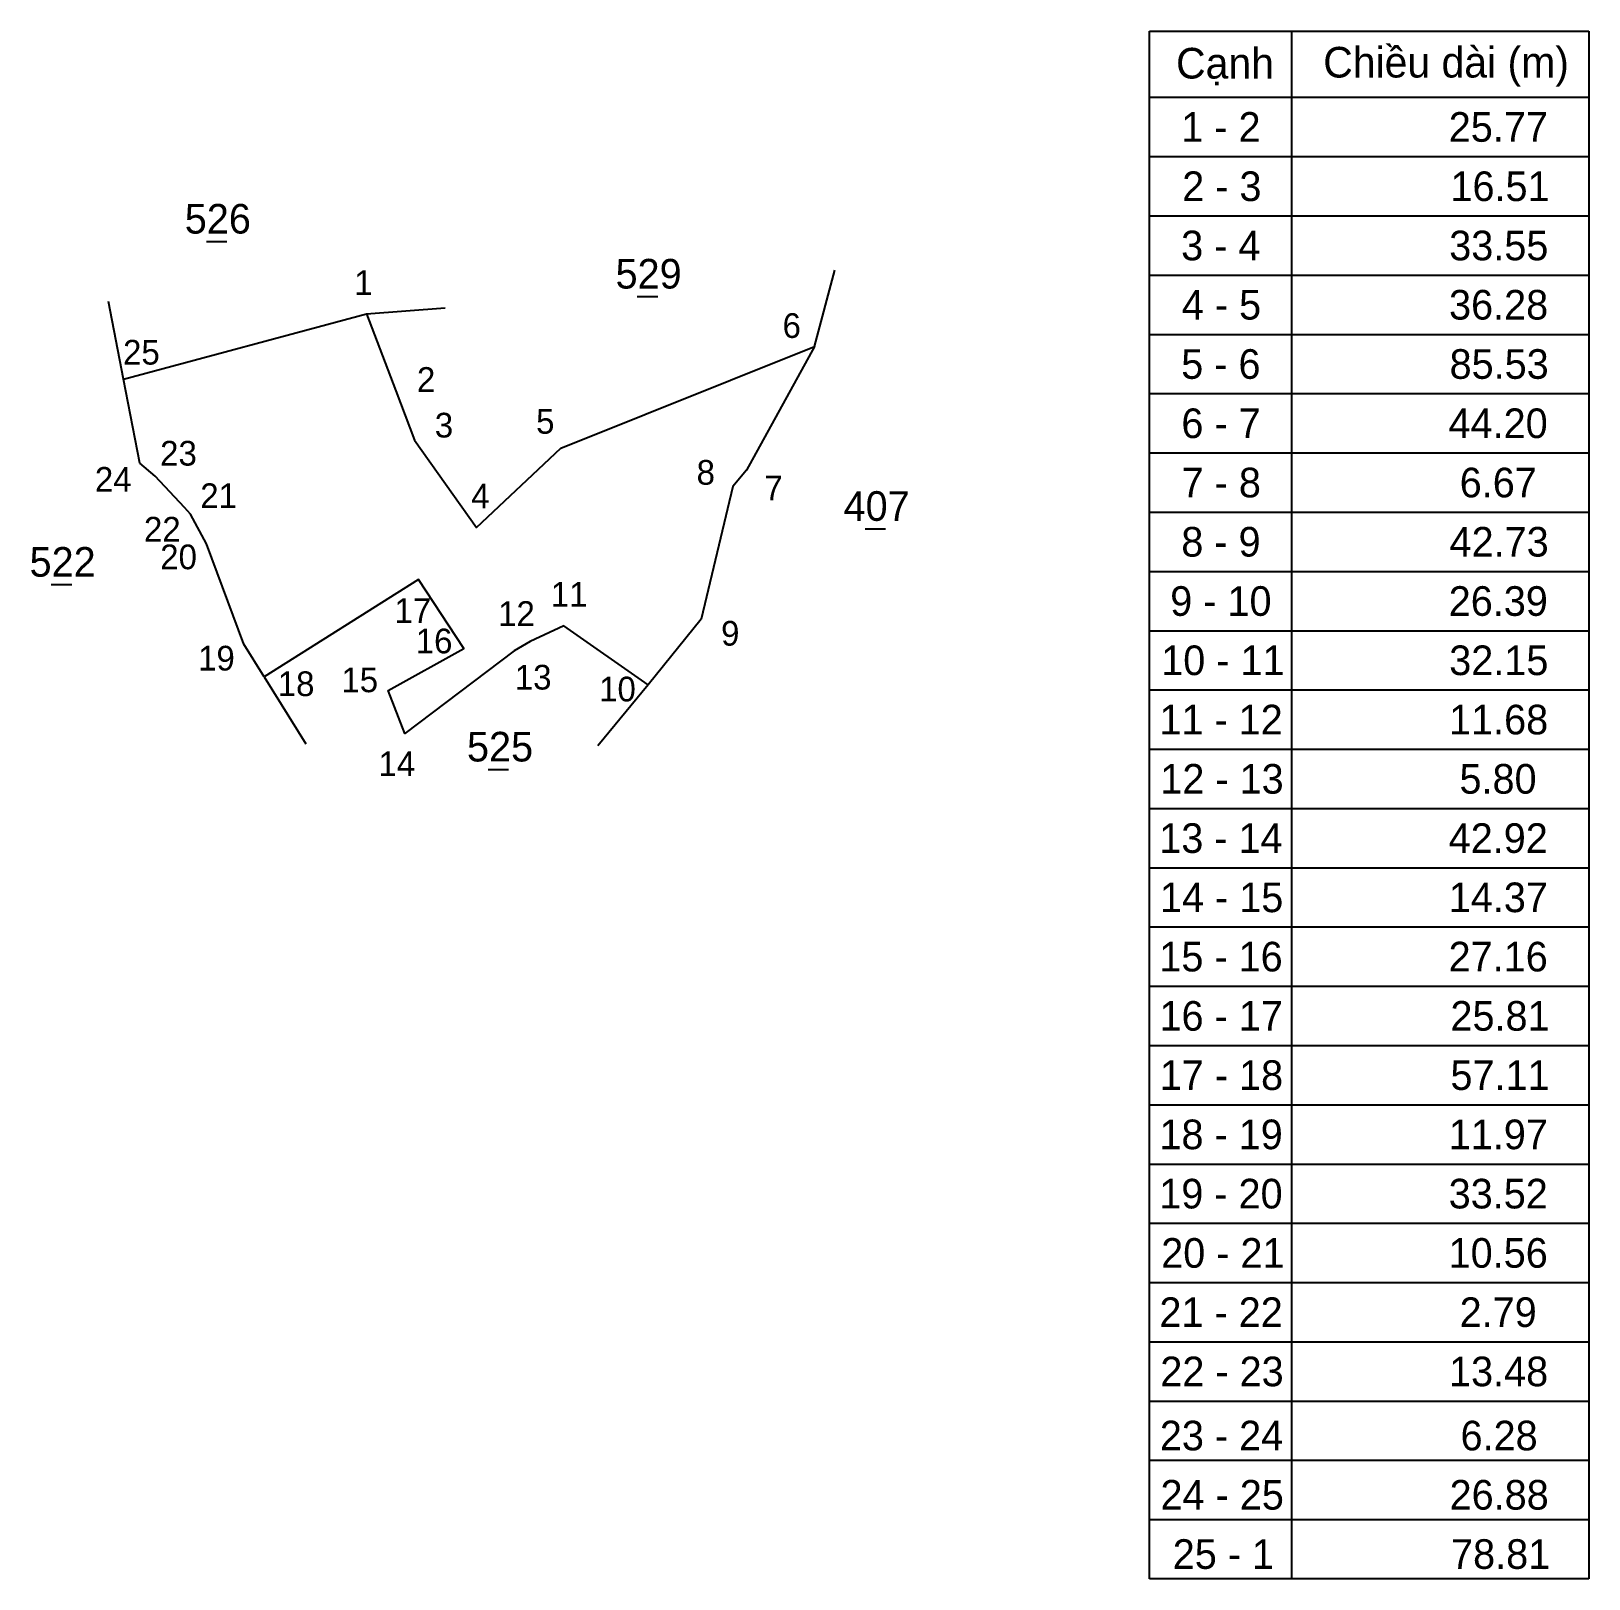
# Model space of a CAD drawing. Extents: x 546812 to 551910, y 1820583 to 1821479.
# Drawn here: x 546812 to 547299.7, y 1820658.2 to 1821142.7 of the extents above; entities that cross this region are included whole.
import ezdxf

# ---------------------------------------------------------------- set-up
doc = ezdxf.new("R2010")
doc.units = 0
doc.layers.add('Level 5', color=7, linetype='Continuous')

msp = doc.modelspace()

# ---------------------------------------------------------------- texts
at = {"layer": 'Level 5'}
for s, height, p in [('Cạnh', 9.585, (547170.46, 1821127.86)), ('Chiều dài (m)', 9.5848, (547216.53, 1821128.17)), ('1 - 2', 9.276, (547172.1, 1821108.06)), ('25.77', 9.276, (547255.83, 1821108.06)), ('2 - 3', 9.276, (547172.38, 1821089.5)), ('16.51', 9.276, (547256.36, 1821089.5)), ('526', 9.276, (546860.09, 1821079.32)), ('3 - 4', 9.276, (547172.05, 1821070.95)), ('33.55', 9.276, (547255.98, 1821070.95)), ('529', 9.276, (546994.97, 1821062.11)), ('1', 7.73, (546913.17, 1821060.1)), ('4 - 5', 9.276, (547172.26, 1821052.4)), ('36.28', 9.276, (547255.92, 1821052.4)), ('6', 7.73, (547047.25, 1821046.65)), ('25', 7.73, (546840.77, 1821038.31)), ('5 - 6', 9.276, (547172.07, 1821033.85)), ('85.53', 9.276, (547256.09, 1821033.85)), ('2', 7.73, (546932.78, 1821029.77)), ('3', 7.73, (546938.37, 1821015.48)), ('5', 7.73, (546970.09, 1821016.66)), ('6 - 7', 9.276, (547172.12, 1821015.3)), ('44.20', 9.276, (547255.77, 1821015.3)), ('23', 7.73, (546852.37, 1821006.69)), ('24', 7.73, (546831.95, 1820998.5)), ('8', 7.73, (547020.34, 1821000.7)), ('7 - 8', 9.276, (547172.2, 1820996.75)), ('6.67', 9.276, (547259.26, 1820996.75)), ('7', 7.73, (547041.55, 1820995.77)), ('21', 7.73, (546864.94, 1820993.4)), ('4', 7.73, (546949.77, 1820993.31)), ('407', 9.276, (547066.36, 1820989.39)), ('22', 7.73, (546847.31, 1820982.9)), ('8 - 9', 9.276, (547172.1, 1820978.2)), ('42.73', 9.276, (547256.09, 1820978.2)), ('20', 7.73, (546852.4, 1820974.24)), ('522', 9.276, (546811.5, 1820971.91)), ('11', 7.73, (546974.67, 1820962.52)), ('9 - 10', 9.276, (547168.63, 1820959.65)), ('26.39', 9.276, (547255.82, 1820959.65)), ('17', 7.73, (546925.75, 1820957.45)), ('12', 7.73, (546958.2, 1820956.5)), ('9', 7.73, (547028.01, 1820950.33)), ('16', 7.73, (546932.4, 1820947.92)), ('19', 7.73, (546864.26, 1820942.54)), ('10 - 11', 9.276, (547165.8, 1820941.1)), ('32.15', 9.276, (547255.98, 1820941.1)), ('15', 7.73, (546909.12, 1820935.75)), ('13', 7.73, (546963.42, 1820936.58)), ('18', 7.73, (546889.2, 1820934.53)), ('10', 7.73, (546989.82, 1820932.87)), ('11 - 12', 9.276, (547165.24, 1820922.54)), ('11.68', 9.276, (547255.92, 1820922.54)), ('525', 9.276, (546948.45, 1820914.06)), ('14', 7.73, (546920.72, 1820909.47)), ('12 - 13', 9.276, (547165.53, 1820903.99)), ('5.80', 9.276, (547259.19, 1820903.99)), ('13 - 14', 9.276, (547165.2, 1820885.44)), ('42.92', 9.276, (547255.81, 1820885.44)), ('14 - 15', 9.276, (547165.41, 1820866.89)), ('14.37', 9.276, (547255.83, 1820866.89)), ('15 - 16', 9.276, (547165.22, 1820848.34)), ('27.16', 9.276, (547255.79, 1820848.34)), ('16 - 17', 9.276, (547165.27, 1820829.79)), ('25.81', 9.276, (547256.36, 1820829.79)), ('17 - 18', 9.276, (547165.35, 1820811.24)), ('57.11', 9.276, (547256.36, 1820811.24)), ('18 - 19', 9.276, (547165.25, 1820792.69)), ('11.97', 9.276, (547255.83, 1820792.69)), ('19 - 20', 9.276, (547165.2, 1820774.14)), ('33.52', 9.276, (547255.81, 1820774.14)), ('20 - 21', 9.276, (547165.8, 1820755.58)), ('10.56', 9.276, (547255.79, 1820755.58)), ('21 - 22', 9.276, (547165.24, 1820737.03)), ('2.79', 9.276, (547259.24, 1820737.03)), ('22 - 23', 9.276, (547165.53, 1820718.48)), ('13.48', 9.276, (547255.92, 1820718.48)), ('23 - 24', 9.276, (547165.38, 1820698.41)), ('6.28', 9.276, (547259.53, 1820698.41)), ('24 - 25', 9.276, (547165.59, 1820679.86)), ('26.88', 9.276, (547256.1, 1820679.86)), ('25 - 1', 9.276, (547169.41, 1820661.31)), ('78.81', 9.276, (547256.55, 1820661.31))]:
    msp.add_text(s, height=height, dxfattribs=at).set_placement(p)

# ---------------------------------------------------------------- linework, layer by layer
at = {"layer": 'Level 5'}
for p, q in [((547162.11, 1821142.68), (547299.7, 1821142.68)), ((547162.11, 1820658.19), (547162.11, 1821142.68)), ((547162.11, 1821142.68), (547299.7, 1821142.68)), ((547162.11, 1820713.84), (547162.11, 1821142.68)), ((547206.63, 1821142.68), (547206.63, 1820658.19)), ((547299.7, 1821142.68), (547299.7, 1820658.19)), ((547299.7, 1821142.68), (547299.7, 1820713.84)), ((547162.11, 1821121.97), (547299.7, 1821121.97)), ((547162.11, 1821103.42), (547299.7, 1821103.42)), ((547162.11, 1821084.87), (547299.7, 1821084.87)), ((546866.91, 1821076.85), (546873.31, 1821076.85)), ((547057.29, 1821043.95), (547063.66, 1821067.85)), ((547162.11, 1821066.32), (547299.7, 1821066.32)), ((546840.86, 1821033.79), (546836.16, 1821058.07)), ((546916.98, 1821054.21), (546941.65, 1821056.04)), ((547001.76, 1821059.64), (547008.16, 1821059.64)), ((547162.11, 1821047.76), (547299.7, 1821047.76)), ((547162.11, 1821029.21), (547299.7, 1821029.21)), ((547162.11, 1821010.66), (547299.7, 1821010.66)), ((547162.11, 1820992.11), (547299.7, 1820992.11)), ((547073.14, 1820986.92), (547079.51, 1820986.92)), ((547162.11, 1820973.56), (547299.7, 1820973.56)), ((546818.31, 1820969.43), (546824.68, 1820969.43)), ((547162.11, 1820955.01), (547299.7, 1820955.01)), ((546884.94, 1820940.61), (546898.03, 1820919.63)), ((547005.13, 1820938.06), (546989.38, 1820918.99)), ((547162.11, 1820936.46), (547299.7, 1820936.46)), ((547162.11, 1820917.91), (547299.7, 1820917.91)), ((546955.09, 1820911.59), (546961.46, 1820911.59)), ((547162.11, 1820899.36), (547299.7, 1820899.36)), ((547162.11, 1820880.8), (547299.7, 1820880.8)), ((547162.11, 1820862.25), (547299.7, 1820862.25)), ((547162.11, 1820843.7), (547299.7, 1820843.7)), ((547162.11, 1820825.15), (547299.7, 1820825.15)), ((547162.11, 1820806.6), (547299.7, 1820806.6)), ((547162.11, 1820788.05), (547299.7, 1820788.05)), ((547162.11, 1820769.5), (547299.7, 1820769.5)), ((547162.11, 1820750.95), (547299.7, 1820750.95)), ((547162.11, 1820732.4), (547299.7, 1820732.4)), ((547162.11, 1820713.84), (547299.7, 1820713.84)), ((547162.11, 1820695.29), (547299.7, 1820695.29)), ((547162.11, 1820676.74), (547299.7, 1820676.74)), ((547299.7, 1820658.19), (547162.11, 1820658.19))]:
    msp.add_line(p, q, dxfattribs=at)
msp.add_lwpolyline([(546884.94, 1820940.61), (546878.6, 1820950.77), (546866.92, 1820982.19), (546861.91, 1820991.49), (546860.01, 1820993.52), (546850.8, 1821003.37), (546845.98, 1821007.4), (546840.86, 1821033.79), (546916.98, 1821054.21), (546926.15, 1821030.12), (546932.02, 1821014.69), (546951.44, 1820987.33), (546977.88, 1821012.18), (547057.29, 1821043.95), (547035.98, 1821005.23), (547031.7, 1821000.12), (547021.74, 1820958.57), (547005.13, 1820938.06), (546978.81, 1820956.53), (546968.23, 1820951.59), (546963.2, 1820948.7), (546928.94, 1820922.85), (546923.75, 1820936.25), (546947.5, 1820949.43), (546933.3, 1820970.98)], close=True, dxfattribs=at)

msp.set_redraw_order([(e.dxf.handle, doc.entitydb.next_handle()) for e in msp.query("TEXT MTEXT ATTDEF DIMENSION ARC_DIMENSION")])  # texts and dimensions are drawn at this point

doc.saveas('drawing.dxf')
